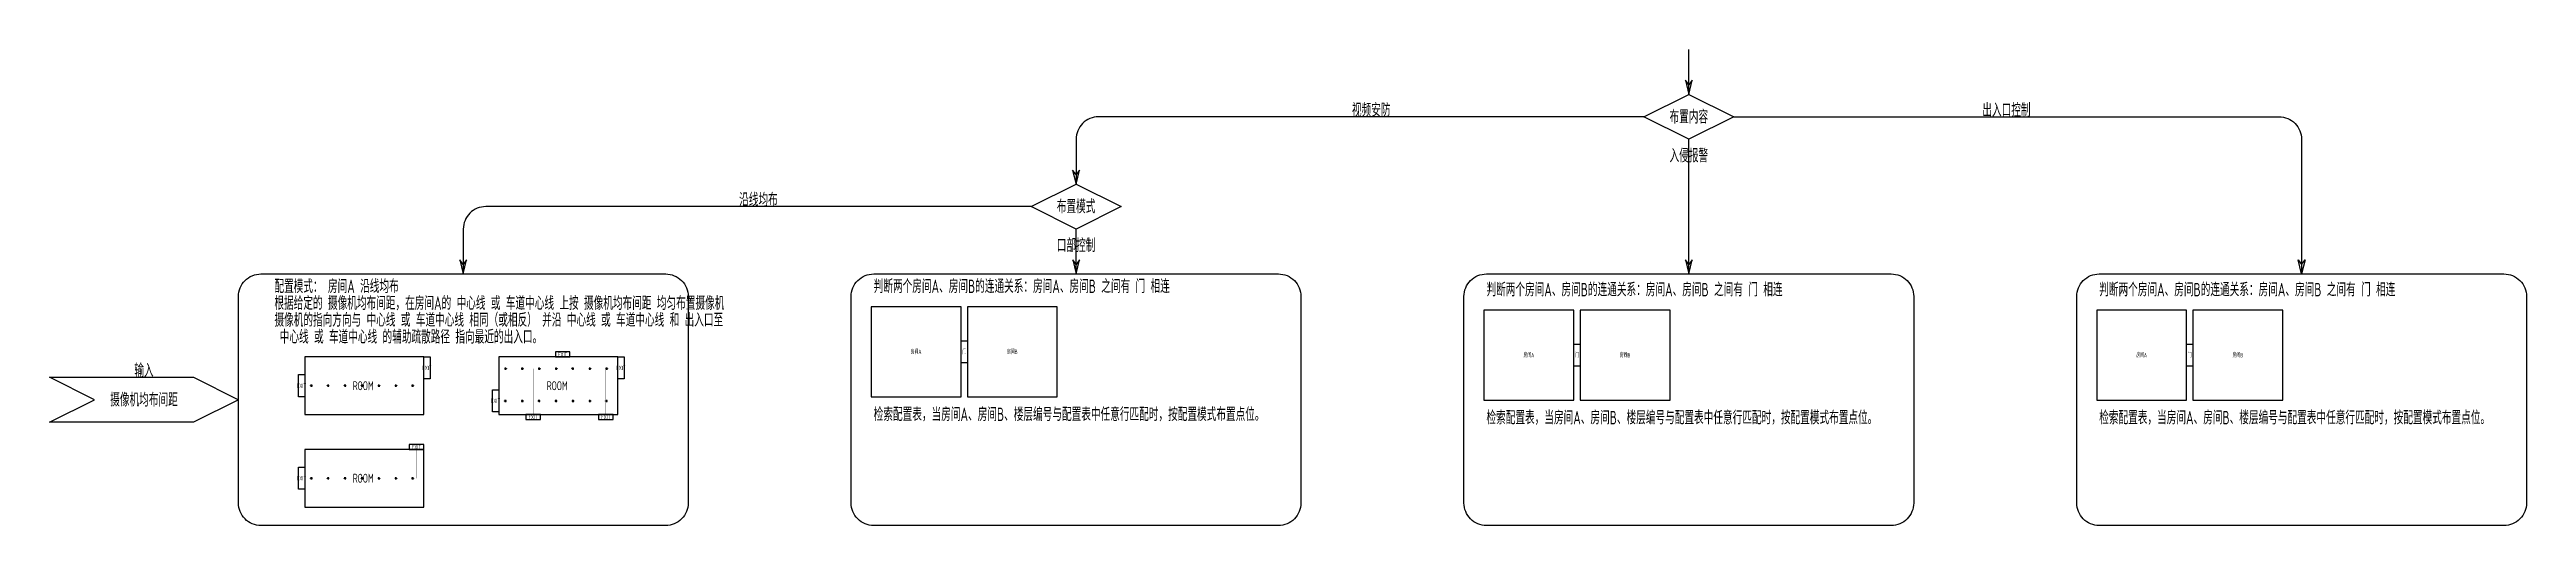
# Model space of a CAD drawing. Header units: millimetres. Extents: x -716506 to 4754388, y -184455 to 3397362.
# Drawn here: x 1440644 to 2542144, y 2194526 to 2406474 of the extents above; entities that cross this region are included whole.
import ezdxf
from ezdxf.enums import TextEntityAlignment as Align

# ---------------------------------------------------------------- set-up
doc = ezdxf.new("R2010")
doc.units = ezdxf.units.MM
doc.header["$LTSCALE"] = 1000
doc.header["$MEASUREMENT"] = 0
doc.linetypes.add('HIDDEN', pattern=[0.375, 0.25, -0.125])
for name, color, linetype in [('AI-中心线', 132, 'HIDDEN'), ('E-UNIV-DIAG', 2, 'Continuous'), ('E-UNIV-EL', 140, 'Continuous'), ('E-UNIV-NOTE', 6, 'Continuous'), ('E-VSCS-DEVC', 3, 'Continuous'), ('房间框线', 30, 'Continuous'), ('门窗框线', 114, 'Continuous')]:
    doc.layers.add(name, color=color, linetype=linetype)
doc.layers.add('AI-疏散路径', color=3, linetype='Continuous', lineweight=20, plot=False)
doc.layers.add('C-XREF-SLCT', color=7, linetype='Continuous', plot=False)
doc.styles.add('Acs', font='Stfangso_0.ttf', dxfattribs={"width": 0.7})
doc.styles.add('TH-STYLE3', font='tssdeng.shx', dxfattribs={"width": 0.65, "bigfont": 'tssdchn.shx'})

msp = doc.modelspace()

# ---------------------------------------------------------------- texts
at = {"layer": 'E-UNIV-NOTE', "style": 'TH-STYLE3', "width": 0.65}
for s, height, p in [('视频安防', 6000, (2028394.22, 2379473.75, 0)), ('布置内容', 6000, (2169644.22, 2376473.75, 0)), ('出入口控制', 6000, (2310894.22, 2379473.75, 0)), ('入侵报警', 6000, (2169644.22, 2359182.41)), ('沿线均布', 6000, (1755894.22, 2339534.52, 0)), ('布置模式', 6000, (1897144.22, 2336534.52, 0)), ('口部控制', 6000, (1897144.22, 2319243.19)), ('EXIT', 2000, (1668832.28, 2270676.52, 0)), ('房间A', 2000, (1826019.69, 2271847.37)), ('门', 2000, (1847409.38, 2271847.37)), ('房间B', 2000, (1868799.07, 2271847.37)), ('房间A', 2000, (2098519.69, 2270374.08)), ('门', 2000, (2119909.38, 2270374.08)), ('房间B', 2000, (2141299.07, 2270374.08)), ('房间A', 2000, (2371019.69, 2270374.08)), ('门', 2000, (2392409.38, 2270374.08)), ('房间B', 2000, (2413799.07, 2270374.08)), ('输入', 6000, (1482644.22, 2263526.27, 0)), ('ROOM', 4000, (1580155.13, 2256773.65, 0)), ('EXIT', 2000, (1608467.02, 2264694.31, 0)), ('ROOM', 4000, (1666432.6, 2256773.65, 0)), ('EXIT', 2000, (1694744.5, 2264694.31, 0)), ('摄像机均布间距', 6000, (1482644.22, 2250502.65, 0)), ('EXIT', 2000, (1552711.89, 2256773.65, 0)), ('EXIT', 2000, (1638989.36, 2250088.75, 0)), ('EXIT', 2000, (1655740.52, 2242782.92, 0)), ('EXIT', 2000, (1688055.47, 2242782.92, 0)), ('EXIT', 2000, (1603833.39, 2229472.26, 0)), ('EXIT', 2000, (1552711.89, 2215569.38, 0)), ('ROOM', 4000, (1580155.13, 2215569.38, 0))]:
    msp.add_text(s, height=height, dxfattribs=at).set_placement(p, align=Align.MIDDLE_CENTER)
for s, p in [('配置模式： 房间A 沿线均布', (1540644.22, 2301026.27, 0)), ('判断两个房间A、房间B的连通关系：房间A、房间B 之间有 门 相连', (1807144.22, 2301034.52, 0)), ('判断两个房间A、房间B的连通关系：房间A、房间B 之间有 门 相连', (2079644.22, 2299561.24, 0)), ('判断两个房间A、房间B的连通关系：房间A、房间B 之间有 门 相连', (2352144.22, 2299561.24, 0)), ('根据给定的 摄像机均布间距，在房间A的 中心线 或 车道中心线 上按 摄像机均布间距 均匀布置摄像机', (1540644.22, 2293526.27, 0)), ('摄像机的指向方向与 中心线 或 车道中心线 相同（或相反） 并沿 中心线 或 车道中心线 和 出入口至', (1540644.22, 2286026.27, 0)), (' 中心线 或 车道中心线 的辅助疏散路径 指向最近的出入口。', (1540644.22, 2278526.27, 0)), ('检索配置表，当房间A、房间B、楼层编号与配置表中任意行匹配时，按配置模式布置点位。', (1807144.22, 2244034.52, 0)), ('检索配置表，当房间A、房间B、楼层编号与配置表中任意行匹配时，按配置模式布置点位。', (2079644.22, 2242561.24, 0)), ('检索配置表，当房间A、房间B、楼层编号与配置表中任意行匹配时，按配置模式布置点位。', (2352144.22, 2242561.24, 0))]:
    msp.add_text(s, height=6000, dxfattribs=at).set_placement(p, align=Align.MIDDLE_LEFT)

# ---------------------------------------------------------------- blocks, each defined once
blk = doc.blocks.new('E-BVSCS110')
blk.add_lwpolyline([(-1.3, -0.4), (-2.2, -0.4), (-2.2, 0.4), (-1.7, 0.4)])
blk.add_lwpolyline([(1.5, 1), (-2, 1), (-1, -1), (1.5, -1)], close=True)
at = {"layer": 'E-UNIV-EL', "const_width": 0.2}
for points in [[(-0.1, 0.4, 1), (0.1, 0.4, 1)], [(-0.5, -0.4, 1), (-0.3, -0.4, 1)], [(0.3, -0.4, 1), (0.5, -0.4, 1)]]:
    blk.add_lwpolyline(points, format="xyb", close=True, dxfattribs=at)
blk = doc.blocks.new('AcsAcadShareArea')
for points in [[(0, 0), (118900, 0), (118900, 85000), (0, 85000)], [(0, 0), (6893, 0), (6893, 2699), (0, 2699)], [(6893, 0), (28409, 0), (28409, 2708), (6893, 2708)], [(0, 733), (0, 733), (0, 0), (0, 0)]]:
    blk.add_lwpolyline(points, close=True)
at = {"insert": (597, 1991), "char_height": 1000, "width": 6073.9, "attachment_point": 1, "style": 'Acs'}
blk.add_mtext('提资文件名：', dxfattribs=at)
at = {"style": 'Acs', "width": 0.8}
blk.add_attdef('唯一编号', (7537, 861), '', height=1000, dxfattribs=at)

# ---------------------------------------------------------------- linework, layer by layer
at = {"layer": 'AI-中心线', "const_width": 50, "elevation": 0}
for points in [[(1640379.05, 2264402.96), (1693354.8, 2264402.96)], [(1554101.58, 2256773.65), (1607077.33, 2256773.65)], [(1640379.05, 2250002.63), (1693354.8, 2250002.63)], [(1554101.58, 2215569.38), (1607077.33, 2215569.38)]]:
    msp.add_lwpolyline(points, dxfattribs=at)
at = {"layer": 'AI-疏散路径', "const_width": 50, "elevation": 0}
for points in [[(1668832.28, 2269614.98), (1668832.28, 2264402.96)], [(1607077.33, 2256773.65), (1607077.33, 2264694.31)], [(1655740.52, 2243932.32), (1655740.52, 2264402.96)], [(1688055.47, 2243932.32), (1688055.47, 2264402.96)], [(1603833.39, 2215569.38), (1603833.39, 2228410.71)]]:
    msp.add_lwpolyline(points, dxfattribs=at)
at = {"layer": 'E-UNIV-DIAG', "elevation": 0}
for points in [[(2169644.22, 2386473.75), (2169644.22, 2406473.75)], [(2169644.22, 2386473.75), (2171144.22, 2392749.99), (2169644.22, 2390749.99), (2168144.22, 2392749.99), (2169644.22, 2386473.75)], [(2169644.22, 2306534.52), (2169644.22, 2366473.75)], [(1897144.22, 2306534.52), (1897144.22, 2326534.52)], [(1897144.22, 2306534.52), (1898644.22, 2312810.77), (1897144.22, 2310810.77), (1895644.22, 2312810.77), (1897144.22, 2306534.52)], [(2169644.22, 2306534.52), (2171144.22, 2312810.77), (2169644.22, 2310810.77), (2168144.22, 2312810.77), (2169644.22, 2306534.52)]]:
    msp.add_lwpolyline(points, dxfattribs=at)
for points in [[(2169644.22, 2386473.75), (2189644.22, 2376473.75), (2169644.22, 2366473.75), (2149644.22, 2376473.75)], [(1897144.22, 2346534.52), (1917144.22, 2336534.52), (1897144.22, 2326534.52), (1877144.22, 2336534.52)], [(1897127.73, 2346465.5), (1898627.73, 2352741.75), (1897127.73, 2350741.75), (1895627.73, 2352741.75)], [(1624627.73, 2306526.27), (1626127.73, 2312802.52), (1624627.73, 2310802.52), (1623127.73, 2312802.52)], [(2442160.72, 2306534.52), (2440660.72, 2312810.77), (2442160.72, 2310810.77), (2443660.72, 2312810.77)]]:
    msp.add_lwpolyline(points, close=True, dxfattribs=at)
for points in [[(2149644.22, 2376473.75), (1907144.22, 2376473.75, 0.4142135624), (1897144.22, 2366473.75), (1897144.22, 2346465.5)], [(2189644.22, 2376473.75), (2432144.22, 2376473.75, -0.4142135624), (2442144.22, 2366473.75), (2442144.22, 2306534.52)], [(1877144.22, 2336534.52), (1634644.22, 2336534.52, 0.4142135624), (1624644.22, 2326534.52), (1624644.22, 2306526.27)]]:
    msp.add_lwpolyline(points, format="xyb", dxfattribs=at)
for points in [[(1714644.22, 2194526.27), (1534644.22, 2194526.27, -0.4142135624), (1524644.22, 2204526.27), (1524644.22, 2296526.27, -0.4142135624), (1534644.22, 2306526.27), (1714644.22, 2306526.27, -0.4142135624), (1724644.22, 2296526.27), (1724644.22, 2204526.27, -0.4142135624)], [(1987144.22, 2194534.52), (1807144.22, 2194534.52, -0.4142135624), (1797144.22, 2204534.52), (1797144.22, 2296534.52, -0.4142135624), (1807144.22, 2306534.52), (1987144.22, 2306534.52, -0.4142135624), (1997144.22, 2296534.52), (1997144.22, 2204534.52, -0.4142135624)], [(2259644.22, 2194534.52), (2079644.22, 2194534.52, -0.4142135624), (2069644.22, 2204534.52), (2069644.22, 2296534.52, -0.4142135624), (2079644.22, 2306534.52), (2259644.22, 2306534.52, -0.4142135624), (2269644.22, 2296534.52), (2269644.22, 2204534.52, -0.4142135624)], [(2532144.22, 2194534.52), (2352144.22, 2194534.52, -0.4142135624), (2342144.22, 2204534.52), (2342144.22, 2296534.52, -0.4142135624), (2352144.22, 2306534.52), (2532144.22, 2306534.52, -0.4142135624), (2542144.22, 2296534.52), (2542144.22, 2204534.52, -0.4142135624)]]:
    msp.add_lwpolyline(points, format="xyb", close=True, dxfattribs=at)
at = {"layer": 'E-UNIV-DIAG', "color": 3, "elevation": 0}
msp.add_lwpolyline([(1504644.22, 2240526.27), (1440644.22, 2240526.27), (1460644.22, 2250526.27), (1440644.22, 2260526.27), (1504644.22, 2260526.27), (1524644.22, 2250526.27)], close=True, dxfattribs=at)
at = {"layer": '房间框线'}
for points in [[(1806019.69, 2251847.37), (1846019.69, 2251847.37), (1846019.69, 2291847.37), (1806019.69, 2291847.37)], [(1848799.07, 2251847.37), (1888799.07, 2251847.37), (1888799.07, 2291847.37), (1848799.07, 2291847.37)], [(2078519.69, 2250374.08), (2118519.69, 2250374.08), (2118519.69, 2290374.08), (2078519.69, 2290374.08)], [(2121299.07, 2250374.08), (2161299.07, 2250374.08), (2161299.07, 2290374.08), (2121299.07, 2290374.08)], [(2351019.69, 2250374.08), (2391019.69, 2250374.08), (2391019.69, 2290374.08), (2351019.69, 2290374.08)], [(2393799.07, 2250374.08), (2433799.07, 2250374.08), (2433799.07, 2290374.08), (2393799.07, 2290374.08)]]:
    msp.add_lwpolyline(points, close=True, dxfattribs=at)
at = {"layer": '房间框线', "elevation": 0}
for points in [[(1607077.33, 2269614.98), (1554101.58, 2269614.98), (1554101.58, 2243932.32), (1607077.33, 2243932.32)], [(1693354.8, 2269614.98), (1640379.05, 2269614.98), (1640379.05, 2243932.32), (1693354.8, 2243932.32)], [(1607077.33, 2228410.71), (1554101.58, 2228410.71), (1554101.58, 2202728.05), (1607077.33, 2202728.05)]]:
    msp.add_lwpolyline(points, close=True, dxfattribs=at)
at = {"layer": '门窗框线', "elevation": 0}
for points in [[(1607077.33, 2269614.98), (1609856.72, 2269614.98), (1609856.72, 2259773.65), (1607077.33, 2259773.65)], [(1672076.21, 2271825.92), (1665588.34, 2271825.92), (1665588.34, 2269614.98), (1672076.21, 2269614.98)], [(1693354.8, 2269614.98), (1696134.19, 2269614.98), (1696134.19, 2259773.65), (1693354.8, 2259773.65)], [(1551322.2, 2261694.31), (1554101.58, 2261694.31), (1554101.58, 2251852.98), (1551322.2, 2251852.98)], [(1637599.67, 2255009.41), (1640379.05, 2255009.41), (1640379.05, 2245168.08), (1637599.67, 2245168.08)], [(1658984.46, 2243932.32), (1652496.58, 2243932.32), (1652496.58, 2241721.37), (1658984.46, 2241721.37)], [(1691299.41, 2243932.32), (1684811.53, 2243932.32), (1684811.53, 2241721.37), (1691299.41, 2241721.37)], [(1607077.33, 2230621.65), (1600589.46, 2230621.65), (1600589.46, 2228410.71), (1607077.33, 2228410.71)], [(1551322.2, 2220490.04), (1554101.58, 2220490.04), (1554101.58, 2210648.71), (1551322.2, 2210648.71)]]:
    msp.add_lwpolyline(points, close=True, dxfattribs=at)
at = {"layer": '门窗框线'}
for points in [[(1846019.69, 2276768.03), (1848799.07, 2276768.03), (1848799.07, 2266926.7), (1846019.69, 2266926.7)], [(2118519.69, 2275294.75), (2121299.07, 2275294.75), (2121299.07, 2265453.42), (2118519.69, 2265453.42)], [(2391019.69, 2275294.75), (2393799.07, 2275294.75), (2393799.07, 2265453.42), (2391019.69, 2265453.42)]]:
    msp.add_lwpolyline(points, close=True, dxfattribs=at)

# ---------------------------------------------------------------- block references
at = {"layer": 'C-XREF-SLCT'}
ref = msp.add_blockref('AcsAcadShareArea', (-1612, -2637.94), dxfattribs=dict(at, xscale=40, yscale=40, zscale=40))
ref.add_attrib('唯一编号', '0', dxfattribs={"layer": '0', "height": 40000, "style": 'TH-STYLE3', "width": 0.65}).set_placement((299884.03, 31794.43), align=Align.BOTTOM_LEFT)
at = {"layer": 'E-VSCS-DEVC', "xscale": 200, "yscale": 200, "zscale": 200, "rotation": 180}
for p in [(1643379.05, 2264402.96, 0), (1650879.05, 2264402.96, 0), (1658379.05, 2264402.96, 0), (1665879.05, 2264402.96, 0), (1680879.05, 2264402.96, 0), (1688379.05, 2264402.96, 0), (1587101.58, 2256773.65, 0), (1594601.58, 2256773.65, 0), (1602101.58, 2256773.65, 0), (1650879.05, 2250002.63, 0), (1673379.05, 2250002.63, 0), (1680879.05, 2250002.63, 0), (1587101.58, 2215569.38, 0), (1594601.58, 2215569.38, 0), (1602101.58, 2215569.38, 0)]:
    msp.add_blockref('E-BVSCS110', p, dxfattribs=at)
at = {"layer": 'E-VSCS-DEVC', "xscale": 200, "yscale": 200, "zscale": 200}
for p in [(1673379.05, 2264402.96, 0), (1557101.58, 2256773.65, 0), (1564601.58, 2256773.65, 0), (1572101.58, 2256773.65, 0), (1579601.58, 2256773.65, 0), (1643379.05, 2250002.63, 0), (1658379.05, 2250002.63, 0), (1665879.05, 2250002.63, 0), (1688379.05, 2250002.63, 0), (1557101.58, 2215569.38, 0), (1564601.58, 2215569.38, 0), (1572101.58, 2215569.38, 0), (1579601.58, 2215569.38, 0)]:
    msp.add_blockref('E-BVSCS110', p, dxfattribs=at)

msp.set_redraw_order([(e.dxf.handle, doc.entitydb.next_handle()) for e in msp.query("TEXT MTEXT ATTDEF DIMENSION ARC_DIMENSION")])  # texts and dimensions are drawn at this point

doc.saveas('drawing.dxf')
